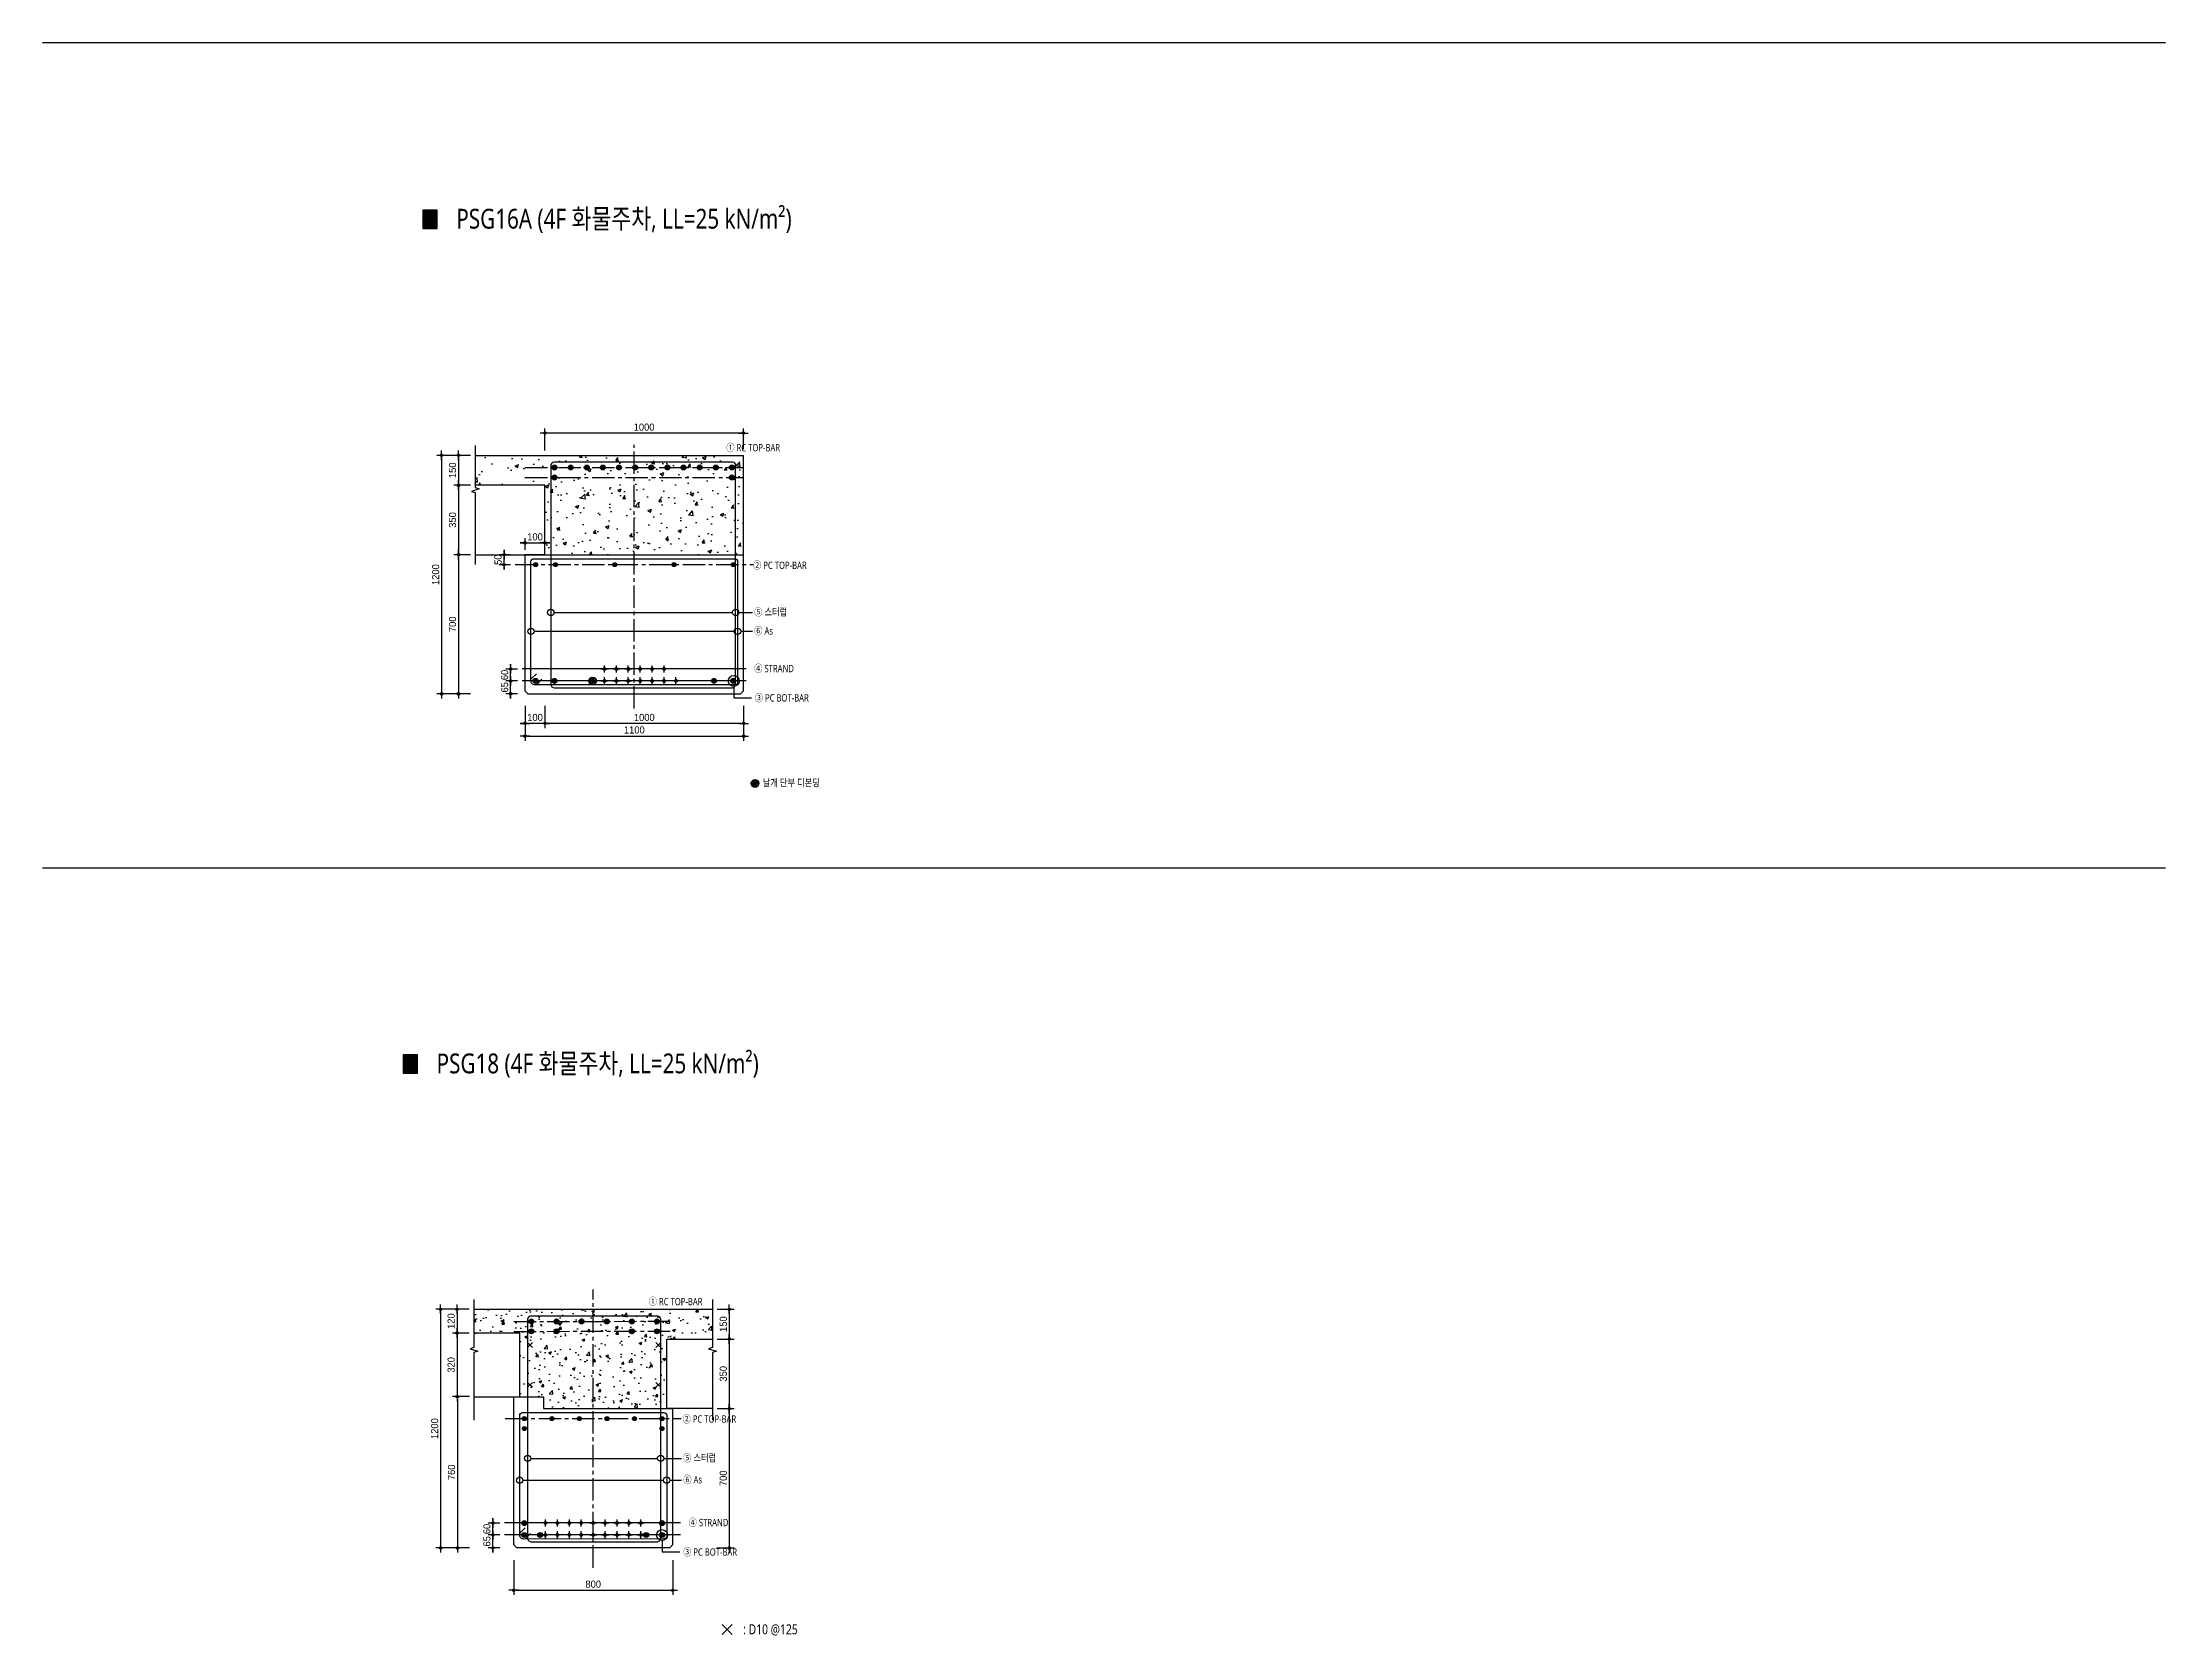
# Model space of a CAD drawing. Header units: millimetres. Extents: x 11948722 to 13111668, y -10771712 to -10232988.
# Drawn here: x 13100982 to 13111668, y -10445216 to -10437199 of the extents above; entities that cross this region are included whole.
import ezdxf
from ezdxf.enums import TextEntityAlignment as Align

# ---------------------------------------------------------------- set-up
doc = ezdxf.new("R2010")
doc.units = ezdxf.units.MM
doc.header["$LTSCALE"] = 150
doc.header["$MEASUREMENT"] = 0
for name, pattern in [('CEN', [6.2, 6, -0.1, 0, -0.1]), ('CENTER', [50.8, 31.75, -6.35, 6.35, -6.35]), ('CENTER2', [1.125, 0.75, -0.125, 0.125, -0.125]), ('HIDDEN', [2, 1, -1])]:
    doc.linetypes.add(name, pattern=pattern)
doc.layers.get('0').update_dxf_attribs({"linetype": 'CONTINUOUS'})
doc.layers.get('Defpoints').update_dxf_attribs({"color": 117, "linetype": 'CONTINUOUS'})
for name, color, linetype in [('0-BAR', 2, 'CONTINUOUS'), ('0-TXT', 7, 'CONTINUOUS'), ('2023_0223 도연', 7, 'CONTINUOUS'), ('BAR', 3, 'CONTINUOUS'), ('CENT', 1, 'CEN'), ('CON-C', 2, 'CONTINUOUS'), ('DIM', 7, 'CONTINUOUS'), ('ETC', 8, 'CONTINUOUS'), ('FIN', 5, 'CONTINUOUS'), ('H', 2, 'HIDDEN'), ('SIT', 7, 'CONTINUOUS'), ('STRAND', 7, 'CENTER2'), ('TEXT', 3, 'CONTINUOUS')]:
    doc.layers.add(name, color=color, linetype=linetype)
doc.styles.get("Standard").update_dxf_attribs({"font": 'NanumGothic.ttf'})
doc.styles.add('돋움', font='')
doc.styles.get('돋움').set_extended_font_data('Dotum')
doc.linetypes.add('ZIGZAG', pattern='A,0.0001,-0.2,[131,ltypeshp.shx,S=0.2,R=0,X=-0.2,Y=0],-0.4,[131,ltypeshp.shx,S=0.2,R=180,X=0.2,Y=0],-0.2', length=0.8001)
doc.dimstyles.new('S_10', dxfattribs={"dimscale": 10, "dimtxt": 3, "dimasz": 1, "dimexe": 2, "dimexo": 2, "dimgap": 1, "dimtad": 1, "dimdec": 0, "dimzin": 0, "dimdsep": 46, "dimtxsty": '돋움', "dimblk1": 'DD', "dimblk2": 'DD', "dimsah": 1, "dimcen": 2.5, "dimdle": 8, "dimclrd": 256, "dimclre": 256, "dimclrt": 3, "dimadec": 0, "dimazin": 0, "dimtfac": 1, "dimtdec": 0, "dimtix": 1, "dimtmove": 2, "dimatfit": 3, "dimldrblk": 'DD', "dimfxl": 1, "dimtolj": 1, "dimtzin": 0, "dimarcsym": 0})

msp = doc.modelspace()

# ---------------------------------------------------------------- texts
at = {"width": 0.8}
for s, p in [('PSG16A (4F 화물주차, LL=25 kN/m²)', (13103065, -10438085.8)), ('PSG18 (4F 화물주차, LL=25 kN/m²)', (13102965.8, -10442337))]:
    msp.add_text(s, height=99.792, dxfattribs=at).set_placement(p, align=Align.MIDDLE_LEFT)
at = {"layer": '0-TXT', "ltscale": 0.8, "width": 0.8}
for s, p in [('① RC TOP-BAR', (13104423.9, -10439219.7, 0)), ('② PC TOP-BAR', (13104558.7, -10439811.6, 0)), ('⑤ 스터럽', (13104564.5, -10440046.6, 0)), ('⑥ As', (13104564.5, -10440141.6, 0)), ('④ STRAND', (13104564.5, -10440331.3, 0)), ('③ PC BOT-BAR', (13104567.5, -10440478.8, 0)), ('날개 단부 디본딩', (13104607.6, -10440906.1, 0)), ('① RC TOP-BAR', (13104033.4, -10443517.2, 0)), ('② PC TOP-BAR', (13104203.7, -10444108.1, 0)), ('⑤ 스터럽', (13104207, -10444303.8, 0)), ('⑥ As', (13104207.8, -10444413.4, 0)), ('④ STRAND', (13104234.5, -10444629.2, 0)), ('③ PC BOT-BAR', (13104206.5, -10444777.4, 0))]:
    msp.add_text(s, height=36.96, dxfattribs=at).set_placement(p, align=Align.TOP_LEFT)
msp.add_text(': D10 @125', height=50, dxfattribs=at).set_placement((13104646.1, -10445185, 0), align=Align.MIDDLE_CENTER)

# ---------------------------------------------------------------- blocks, each defined once
blk = doc.blocks.new('DD')
blk.add_line((-2, 0), (2, 0))
for radius in [0.5, 0.25]:
    blk.add_circle((0, 0), radius)
blk = doc.blocks.new('*D1502')
at = {"layer": 'Defpoints', "color": 0, "ltscale": 1200}
for p in [(13103249, -10444650), (13103308, -10444650), (13103308, -10444710)]:
    blk.add_point(p, dxfattribs=at)
at = {"layer": 'DIM', "lineweight": -2}
for p, q in [((13103284, -10444650), (13103225, -10444650)), ((13103284, -10444710), (13103225, -10444710)), ((13103249, -10444638), (13103249, -10444626)), ((13103249, -10444710), (13103249, -10444650)), ((13103249, -10444722), (13103249, -10444734))]:
    blk.add_line(p, q, dxfattribs=at)
at = {"layer": 'DIM', "lineweight": -2, "ltscale": 1200, "xscale": 12, "yscale": 12, "zscale": 12}
for p, rotation in [((13103249, -10444650), 270), ((13103249, -10444710), 90)]:
    blk.add_blockref('DD', p, dxfattribs=dict(at, rotation=rotation))
at = {"layer": 'DIM', "ltscale": 1200, "insert": (13103219, -10444680), "char_height": 36, "attachment_point": 5, "rotation": 90, "style": '돋움'}
blk.add_mtext('\\A1;60', dxfattribs=at)
blk = doc.blocks.new('*D1503')
at = {"layer": 'Defpoints', "color": 0, "ltscale": 1200}
for p in [(13103249, -10444710), (13103308, -10444710), (13103308, -10444775)]:
    blk.add_point(p, dxfattribs=at)
at = {"layer": 'DIM', "lineweight": -2}
for p, q in [((13103284, -10444710), (13103225, -10444710)), ((13103249, -10444698), (13103249, -10444686)), ((13103249, -10444775), (13103249, -10444710)), ((13103284, -10444775), (13103225, -10444775)), ((13103249, -10444787), (13103249, -10444799))]:
    blk.add_line(p, q, dxfattribs=at)
at = {"layer": 'DIM', "lineweight": -2, "ltscale": 1200, "xscale": 12, "yscale": 12, "zscale": 12}
for p, rotation in [((13103249, -10444710), 270), ((13103249, -10444775), 90)]:
    blk.add_blockref('DD', p, dxfattribs=dict(at, rotation=rotation))
at = {"layer": 'DIM', "ltscale": 1200, "insert": (13103219, -10444742), "char_height": 36, "attachment_point": 5, "rotation": 90, "style": '돋움'}
blk.add_mtext('\\A1;65', dxfattribs=at)
blk = doc.blocks.new('strand')
at = {"layer": 'STRAND'}
for p, q in [((-18, 0), (18, 0)), ((0, -18), (0, 18))]:
    blk.add_line(p, q, dxfattribs=at)
at = {"layer": 'STRAND', "const_width": 9.6}
blk.add_lwpolyline([(-5, 0, 1), (5, 0, 1)], format="xyb", close=True, dxfattribs=at)
blk = doc.blocks.new('*D1504')
at = {"layer": 'Defpoints', "color": 0, "ltscale": 1200}
for p in [(13103154, -10443694), (13103069, -10444014), (13103154, -10444014)]:
    blk.add_point(p, dxfattribs=at)
at = {"layer": 'DIM', "lineweight": -2}
for p, q in [((13103130, -10443694), (13103045, -10443694)), ((13103069, -10443706), (13103069, -10444002)), ((13103130, -10444014), (13103045, -10444014))]:
    blk.add_line(p, q, dxfattribs=at)
at = {"layer": 'DIM', "lineweight": -2, "ltscale": 1200, "xscale": 12, "yscale": 12, "zscale": 12}
for p, rotation in [((13103069, -10443694), 90), ((13103069, -10444014), 270)]:
    blk.add_blockref('DD', p, dxfattribs=dict(at, rotation=rotation))
at = {"layer": 'DIM', "ltscale": 1200, "insert": (13103039, -10443854), "char_height": 36, "attachment_point": 5, "rotation": 90, "style": '돋움'}
blk.add_mtext('\\A1;320', dxfattribs=at)
blk = doc.blocks.new('*D1505')
at = {"layer": 'Defpoints', "color": 0, "ltscale": 1200}
for p in [(13104354, -10443724), (13104354, -10444074), (13104439, -10444074)]:
    blk.add_point(p, dxfattribs=at)
at = {"layer": 'DIM', "lineweight": -2}
for p, q in [((13104378, -10443724), (13104463, -10443724)), ((13104439, -10443736), (13104439, -10444062)), ((13104378, -10444074), (13104463, -10444074))]:
    blk.add_line(p, q, dxfattribs=at)
at = {"layer": 'DIM', "lineweight": -2, "ltscale": 1200, "xscale": 12, "yscale": 12, "zscale": 12}
for p, rotation in [((13104439, -10443724), 90), ((13104439, -10444074), 270)]:
    blk.add_blockref('DD', p, dxfattribs=dict(at, rotation=rotation))
at = {"layer": 'DIM', "ltscale": 1200, "insert": (13104409, -10443899), "char_height": 36, "attachment_point": 5, "rotation": 90, "style": '돋움'}
blk.add_mtext('\\A1;350', dxfattribs=at)
blk = doc.blocks.new('*D1506')
at = {"layer": 'Defpoints', "color": 0, "ltscale": 1200}
for p in [(13104354, -10443574), (13104354, -10443724), (13104439, -10443724)]:
    blk.add_point(p, dxfattribs=at)
at = {"layer": 'DIM', "lineweight": -2}
for p, q in [((13104378, -10443574), (13104463, -10443574)), ((13104439, -10443586), (13104439, -10443712)), ((13104378, -10443724), (13104463, -10443724))]:
    blk.add_line(p, q, dxfattribs=at)
at = {"layer": 'DIM', "lineweight": -2, "ltscale": 1200, "xscale": 12, "yscale": 12, "zscale": 12}
for p, rotation in [((13104439, -10443574), 90), ((13104439, -10443724), 270)]:
    blk.add_blockref('DD', p, dxfattribs=dict(at, rotation=rotation))
at = {"layer": 'DIM', "ltscale": 1200, "insert": (13104409, -10443649), "char_height": 36, "attachment_point": 5, "rotation": 90, "style": '돋움'}
blk.add_mtext('\\A1;150', dxfattribs=at)
blk = doc.blocks.new('*D1507')
at = {"layer": 'Defpoints', "color": 0, "ltscale": 1200}
for p in [(13103154, -10443574), (13103069, -10443694), (13103154, -10443694)]:
    blk.add_point(p, dxfattribs=at)
at = {"layer": 'DIM', "lineweight": -2}
for p, q in [((13103130, -10443574), (13103045, -10443574)), ((13103069, -10443586), (13103069, -10443682)), ((13103130, -10443694), (13103045, -10443694))]:
    blk.add_line(p, q, dxfattribs=at)
at = {"layer": 'DIM', "lineweight": -2, "ltscale": 1200, "xscale": 12, "yscale": 12, "zscale": 12}
for p, rotation in [((13103069, -10443574), 90), ((13103069, -10443694), 270)]:
    blk.add_blockref('DD', p, dxfattribs=dict(at, rotation=rotation))
at = {"layer": 'DIM', "ltscale": 1200, "insert": (13103039, -10443634), "char_height": 36, "attachment_point": 5, "rotation": 90, "style": '돋움'}
blk.add_mtext('\\A1;120', dxfattribs=at)
blk = doc.blocks.new('*D1508')
at = {"layer": 'Defpoints', "color": 0, "ltscale": 1200}
for p in [(13103354, -10444813), (13104154, -10444813), (13104154, -10444988)]:
    blk.add_point(p, dxfattribs=at)
at = {"layer": 'DIM', "lineweight": -2}
for p, q in [((13104154, -10444837), (13104154, -10445012)), ((13103354, -10444837), (13103354, -10445012)), ((13103366, -10444988), (13104142, -10444988))]:
    blk.add_line(p, q, dxfattribs=at)
at = {"layer": 'DIM', "lineweight": -2, "ltscale": 1200, "xscale": 12, "yscale": 12, "zscale": 12, "rotation": 180}
blk.add_blockref('DD', (13103354, -10444988), dxfattribs=at)
at = {"layer": 'DIM', "lineweight": -2, "ltscale": 1200, "xscale": 12, "yscale": 12, "zscale": 12}
blk.add_blockref('DD', (13104154, -10444988), dxfattribs=at)
at = {"layer": 'DIM', "ltscale": 1200, "insert": (13103754, -10444958), "char_height": 36, "attachment_point": 5, "style": '돋움'}
blk.add_mtext('\\A1;800', dxfattribs=at)
blk = doc.blocks.new('*D1509')
at = {"layer": 'Defpoints', "color": 0, "ltscale": 1200}
for p in [(13103156, -10444014), (13103071, -10444775), (13103156, -10444775)]:
    blk.add_point(p, dxfattribs=at)
at = {"layer": 'DIM', "lineweight": -2}
for p, q in [((13103132, -10444014), (13103047, -10444014)), ((13103071, -10444026), (13103071, -10444763)), ((13103132, -10444775), (13103047, -10444775))]:
    blk.add_line(p, q, dxfattribs=at)
at = {"layer": 'DIM', "lineweight": -2, "ltscale": 1200, "xscale": 12, "yscale": 12, "zscale": 12}
for p, rotation in [((13103071, -10444014), 90), ((13103071, -10444775), 270)]:
    blk.add_blockref('DD', p, dxfattribs=dict(at, rotation=rotation))
at = {"layer": 'DIM', "ltscale": 1200, "insert": (13103041, -10444395), "char_height": 36, "attachment_point": 5, "rotation": 90, "style": '돋움'}
blk.add_mtext('\\A1;760', dxfattribs=at)
blk = doc.blocks.new('*D1510')
at = {"layer": 'Defpoints', "color": 0, "ltscale": 1200}
for p in [(13103071, -10443574), (13102986, -10444775), (13103071, -10444775)]:
    blk.add_point(p, dxfattribs=at)
at = {"layer": 'DIM', "lineweight": -2}
for p, q in [((13103047, -10443574), (13102962, -10443574)), ((13102986, -10443586), (13102986, -10444763)), ((13103047, -10444775), (13102962, -10444775))]:
    blk.add_line(p, q, dxfattribs=at)
at = {"layer": 'DIM', "lineweight": -2, "ltscale": 1200, "xscale": 12, "yscale": 12, "zscale": 12}
for p, rotation in [((13102986, -10443574), 90), ((13102986, -10444775), 270)]:
    blk.add_blockref('DD', p, dxfattribs=dict(at, rotation=rotation))
at = {"layer": 'DIM', "ltscale": 1200, "insert": (13102956, -10444175), "char_height": 36, "attachment_point": 5, "rotation": 90, "style": '돋움'}
blk.add_mtext('\\A1;1200', dxfattribs=at)
blk = doc.blocks.new('*D1511')
at = {"layer": 'Defpoints', "color": 0, "ltscale": 1200}
for p in [(13104354, -10444074), (13104352, -10444775), (13104439, -10444775)]:
    blk.add_point(p, dxfattribs=at)
at = {"layer": 'DIM', "lineweight": -2}
for p, q in [((13104378, -10444074), (13104463, -10444074)), ((13104439, -10444086), (13104439, -10444763)), ((13104376, -10444775), (13104463, -10444775))]:
    blk.add_line(p, q, dxfattribs=at)
at = {"layer": 'DIM', "lineweight": -2, "ltscale": 1200, "xscale": 12, "yscale": 12, "zscale": 12}
for p, rotation in [((13104439, -10444074), 90), ((13104439, -10444775), 270)]:
    blk.add_blockref('DD', p, dxfattribs=dict(at, rotation=rotation))
at = {"layer": 'DIM', "ltscale": 1200, "insert": (13104409, -10444425), "char_height": 36, "attachment_point": 5, "rotation": 90, "style": '돋움'}
blk.add_mtext('\\A1;700', dxfattribs=at)
blk = doc.blocks.new('*D1490')
at = {"layer": 'Defpoints', "color": 0, "ltscale": 1200}
for p in [(13103338, -10440352), (13103397, -10440352), (13103397, -10440412)]:
    blk.add_point(p, dxfattribs=at)
at = {"layer": 'DIM', "lineweight": -2}
for p, q in [((13103338, -10440340), (13103338, -10440328)), ((13103373, -10440352), (13103314, -10440352)), ((13103373, -10440412), (13103314, -10440412)), ((13103338, -10440412), (13103338, -10440352)), ((13103338, -10440424), (13103338, -10440436))]:
    blk.add_line(p, q, dxfattribs=at)
at = {"layer": 'DIM', "lineweight": -2, "ltscale": 1200, "xscale": 12, "yscale": 12, "zscale": 12}
for p, rotation in [((13103338, -10440352), 270), ((13103338, -10440412), 90)]:
    blk.add_blockref('DD', p, dxfattribs=dict(at, rotation=rotation))
at = {"layer": 'DIM', "ltscale": 1200, "insert": (13103308, -10440382), "char_height": 36, "attachment_point": 5, "rotation": 90, "style": '돋움'}
blk.add_mtext('\\A1;60', dxfattribs=at)
blk = doc.blocks.new('*D1491')
at = {"layer": 'Defpoints', "color": 0, "ltscale": 1200}
for p in [(13103338, -10440412), (13103397, -10440412), (13103397, -10440477)]:
    blk.add_point(p, dxfattribs=at)
at = {"layer": 'DIM', "lineweight": -2}
for p, q in [((13103373, -10440412), (13103314, -10440412)), ((13103338, -10440400), (13103338, -10440388)), ((13103338, -10440477), (13103338, -10440412)), ((13103373, -10440477), (13103314, -10440477)), ((13103338, -10440489), (13103338, -10440501))]:
    blk.add_line(p, q, dxfattribs=at)
at = {"layer": 'DIM', "lineweight": -2, "ltscale": 1200, "xscale": 12, "yscale": 12, "zscale": 12}
for p, rotation in [((13103338, -10440412), 270), ((13103338, -10440477), 90)]:
    blk.add_blockref('DD', p, dxfattribs=dict(at, rotation=rotation))
at = {"layer": 'DIM', "ltscale": 1200, "insert": (13103308, -10440444), "char_height": 36, "attachment_point": 5, "rotation": 90, "style": '돋움'}
blk.add_mtext('\\A1;65', dxfattribs=at)
blk = doc.blocks.new('*D1492')
at = {"layer": 'Defpoints', "color": 0, "ltscale": 1200}
for p in [(13103411, -10440514), (13104511, -10440514), (13104511, -10440690)]:
    blk.add_point(p, dxfattribs=at)
at = {"layer": 'DIM', "lineweight": -2}
for p, q in [((13103411, -10440538), (13103411, -10440714)), ((13104511, -10440538), (13104511, -10440714)), ((13103423, -10440690), (13104499, -10440690))]:
    blk.add_line(p, q, dxfattribs=at)
at = {"layer": 'DIM', "lineweight": -2, "ltscale": 1200, "xscale": 12, "yscale": 12, "zscale": 12, "rotation": 180}
blk.add_blockref('DD', (13103411, -10440690), dxfattribs=at)
at = {"layer": 'DIM', "lineweight": -2, "ltscale": 1200, "xscale": 12, "yscale": 12, "zscale": 12}
blk.add_blockref('DD', (13104511, -10440690), dxfattribs=at)
at = {"layer": 'DIM', "ltscale": 1200, "insert": (13103961, -10440659), "char_height": 36, "attachment_point": 5, "style": '돋움'}
blk.add_mtext('\\A1;1100', dxfattribs=at)
blk = doc.blocks.new('*D1493')
at = {"layer": 'Defpoints', "color": 0, "ltscale": 1200}
for p in [(13103161, -10439277), (13103076, -10439427), (13103161, -10439427)]:
    blk.add_point(p, dxfattribs=at)
at = {"layer": 'DIM', "lineweight": -2}
for p, q in [((13103137, -10439277), (13103052, -10439277)), ((13103076, -10439289), (13103076, -10439415)), ((13103137, -10439427), (13103052, -10439427))]:
    blk.add_line(p, q, dxfattribs=at)
at = {"layer": 'DIM', "lineweight": -2, "ltscale": 1200, "xscale": 12, "yscale": 12, "zscale": 12}
for p, rotation in [((13103076, -10439277), 90), ((13103076, -10439427), 270)]:
    blk.add_blockref('DD', p, dxfattribs=dict(at, rotation=rotation))
at = {"layer": 'DIM', "ltscale": 1200, "insert": (13103046, -10439352), "char_height": 36, "attachment_point": 5, "rotation": 90, "style": '돋움'}
blk.add_mtext('\\A1;150', dxfattribs=at)
blk = doc.blocks.new('*D1494')
at = {"layer": 'Defpoints', "color": 0, "ltscale": 1200}
for p in [(13103161, -10439427), (13103076, -10439777), (13103161, -10439777)]:
    blk.add_point(p, dxfattribs=at)
at = {"layer": 'DIM', "lineweight": -2}
for p, q in [((13103137, -10439427), (13103052, -10439427)), ((13103076, -10439439), (13103076, -10439765)), ((13103137, -10439777), (13103052, -10439777))]:
    blk.add_line(p, q, dxfattribs=at)
at = {"layer": 'DIM', "lineweight": -2, "ltscale": 1200, "xscale": 12, "yscale": 12, "zscale": 12}
for p, rotation in [((13103076, -10439427), 90), ((13103076, -10439777), 270)]:
    blk.add_blockref('DD', p, dxfattribs=dict(at, rotation=rotation))
at = {"layer": 'DIM', "ltscale": 1200, "insert": (13103046, -10439602), "char_height": 36, "attachment_point": 5, "rotation": 90, "style": '돋움'}
blk.add_mtext('\\A1;350', dxfattribs=at)
blk = doc.blocks.new('*D1495')
at = {"layer": 'Defpoints', "color": 0, "ltscale": 1200}
for p in [(13103161, -10439777), (13103076, -10440477), (13103161, -10440477)]:
    blk.add_point(p, dxfattribs=at)
at = {"layer": 'DIM', "lineweight": -2}
for p, q in [((13103137, -10439777), (13103052, -10439777)), ((13103076, -10439789), (13103076, -10440465)), ((13103137, -10440477), (13103052, -10440477))]:
    blk.add_line(p, q, dxfattribs=at)
at = {"layer": 'DIM', "lineweight": -2, "ltscale": 1200, "xscale": 12, "yscale": 12, "zscale": 12}
for p, rotation in [((13103076, -10439777), 90), ((13103076, -10440477), 270)]:
    blk.add_blockref('DD', p, dxfattribs=dict(at, rotation=rotation))
at = {"layer": 'DIM', "ltscale": 1200, "insert": (13103046, -10440127), "char_height": 36, "attachment_point": 5, "rotation": 90, "style": '돋움'}
blk.add_mtext('\\A1;700', dxfattribs=at)
blk = doc.blocks.new('*D1496')
at = {"layer": 'Defpoints', "color": 0, "ltscale": 1200}
for p in [(13103076, -10439277), (13102991, -10440477), (13103076, -10440477)]:
    blk.add_point(p, dxfattribs=at)
at = {"layer": 'DIM', "lineweight": -2}
for p, q in [((13103052, -10439277), (13102967, -10439277)), ((13102991, -10439289), (13102991, -10440465)), ((13103052, -10440477), (13102967, -10440477))]:
    blk.add_line(p, q, dxfattribs=at)
at = {"layer": 'DIM', "lineweight": -2, "ltscale": 1200, "xscale": 12, "yscale": 12, "zscale": 12}
for p, rotation in [((13102991, -10439277), 90), ((13102991, -10440477), 270)]:
    blk.add_blockref('DD', p, dxfattribs=dict(at, rotation=rotation))
at = {"layer": 'DIM', "ltscale": 1200, "insert": (13102961, -10439877), "char_height": 36, "attachment_point": 5, "rotation": 90, "style": '돋움'}
blk.add_mtext('\\A1;1200', dxfattribs=at)
blk = doc.blocks.new('*D1497')
at = {"layer": 'Defpoints', "color": 0, "ltscale": 1200}
for p in [(13103411, -10440514), (13103511, -10440514), (13103411, -10440626)]:
    blk.add_point(p, dxfattribs=at)
at = {"layer": 'DIM', "lineweight": -2}
for p, q in [((13103411, -10440538), (13103411, -10440650)), ((13103511, -10440538), (13103511, -10440650)), ((13103399, -10440626), (13103387, -10440626)), ((13103511, -10440626), (13103411, -10440626)), ((13103523, -10440626), (13103535, -10440626))]:
    blk.add_line(p, q, dxfattribs=at)
at = {"layer": 'DIM', "lineweight": -2, "ltscale": 1200, "xscale": 12, "yscale": 12, "zscale": 12}
blk.add_blockref('DD', (13103411, -10440626), dxfattribs=at)
at = {"layer": 'DIM', "lineweight": -2, "ltscale": 1200, "xscale": 12, "yscale": 12, "zscale": 12, "rotation": 180}
blk.add_blockref('DD', (13103511, -10440626), dxfattribs=at)
at = {"layer": 'DIM', "ltscale": 1200, "insert": (13103461, -10440596), "char_height": 36, "attachment_point": 5, "style": '돋움'}
blk.add_mtext('\\A1;100', dxfattribs=at)
blk = doc.blocks.new('*D1498')
at = {"layer": 'Defpoints', "color": 0, "ltscale": 1200}
for p in [(13103511, -10440514), (13104511, -10440514), (13103511, -10440626)]:
    blk.add_point(p, dxfattribs=at)
at = {"layer": 'DIM', "lineweight": -2}
for p, q in [((13103511, -10440538), (13103511, -10440650)), ((13104511, -10440538), (13104511, -10440650)), ((13104499, -10440626), (13103523, -10440626))]:
    blk.add_line(p, q, dxfattribs=at)
at = {"layer": 'DIM', "lineweight": -2, "ltscale": 1200, "xscale": 12, "yscale": 12, "zscale": 12, "rotation": 180}
blk.add_blockref('DD', (13103511, -10440626), dxfattribs=at)
at = {"layer": 'DIM', "lineweight": -2, "ltscale": 1200, "xscale": 12, "yscale": 12, "zscale": 12}
blk.add_blockref('DD', (13104511, -10440626), dxfattribs=at)
at = {"layer": 'DIM', "ltscale": 1200, "insert": (13104011, -10440596), "char_height": 36, "attachment_point": 5, "style": '돋움'}
blk.add_mtext('\\A1;1000', dxfattribs=at)
blk = doc.blocks.new('*D1499')
at = {"layer": 'Defpoints', "color": 0, "ltscale": 1200}
for p in [(13103411, -10439777), (13103511, -10439717), (13103511, -10439777)]:
    blk.add_point(p, dxfattribs=at)
at = {"layer": 'DIM', "lineweight": -2}
for p, q in [((13103411, -10439753), (13103411, -10439693)), ((13103511, -10439753), (13103511, -10439693)), ((13103399, -10439717), (13103387, -10439717)), ((13103411, -10439717), (13103511, -10439717)), ((13103523, -10439717), (13103535, -10439717))]:
    blk.add_line(p, q, dxfattribs=at)
at = {"layer": 'DIM', "lineweight": -2, "ltscale": 1200, "xscale": 12, "yscale": 12, "zscale": 12}
blk.add_blockref('DD', (13103411, -10439717), dxfattribs=at)
at = {"layer": 'DIM', "lineweight": -2, "ltscale": 1200, "xscale": 12, "yscale": 12, "zscale": 12, "rotation": 180}
blk.add_blockref('DD', (13103511, -10439717), dxfattribs=at)
at = {"layer": 'DIM', "ltscale": 1200, "insert": (13103461, -10439687), "char_height": 36, "attachment_point": 5, "style": '돋움'}
blk.add_mtext('\\A1;100', dxfattribs=at)
blk = doc.blocks.new('*D1500')
at = {"layer": 'Defpoints', "color": 0, "ltscale": 1200}
for p in [(13103511, -10439165), (13103511, -10439276), (13104510, -10439269)]:
    blk.add_point(p, dxfattribs=at)
at = {"layer": 'DIM', "lineweight": -2}
for p, q in [((13103511, -10439252), (13103511, -10439141)), ((13104498, -10439165), (13103523, -10439165)), ((13104510, -10439245), (13104510, -10439141))]:
    blk.add_line(p, q, dxfattribs=at)
at = {"layer": 'DIM', "lineweight": -2, "ltscale": 1200, "xscale": 12, "yscale": 12, "zscale": 12, "rotation": 180}
blk.add_blockref('DD', (13103511, -10439165), dxfattribs=at)
at = {"layer": 'DIM', "lineweight": -2, "ltscale": 1200, "xscale": 12, "yscale": 12, "zscale": 12}
blk.add_blockref('DD', (13104510, -10439165), dxfattribs=at)
at = {"layer": 'DIM', "ltscale": 1200, "insert": (13104010, -10439135), "char_height": 36, "attachment_point": 5, "style": '돋움'}
blk.add_mtext('\\A1;1000', dxfattribs=at)
blk = doc.blocks.new('*D1501')
at = {"layer": 'Defpoints', "color": 0, "ltscale": 1200}
for p in [(13103305, -10439777), (13103361, -10439777), (13103361, -10439827)]:
    blk.add_point(p, dxfattribs=at)
at = {"layer": 'DIM', "lineweight": -2}
for p, q in [((13103337, -10439777), (13103281, -10439777)), ((13103305, -10439765), (13103305, -10439753)), ((13103305, -10439827), (13103305, -10439777)), ((13103337, -10439827), (13103281, -10439827)), ((13103305, -10439839), (13103305, -10439851))]:
    blk.add_line(p, q, dxfattribs=at)
at = {"layer": 'DIM', "lineweight": -2, "ltscale": 1200, "xscale": 12, "yscale": 12, "zscale": 12}
for p, rotation in [((13103305, -10439777), 270), ((13103305, -10439827), 90)]:
    blk.add_blockref('DD', p, dxfattribs=dict(at, rotation=rotation))
at = {"layer": 'DIM', "ltscale": 1200, "insert": (13103275, -10439802), "char_height": 36, "attachment_point": 5, "rotation": 90, "style": '돋움'}
blk.add_mtext('\\A1;50', dxfattribs=at)

# ---------------------------------------------------------------- dimensions: what is measured, and where the dimension line sits
at = {"layer": 'DIM'}
for base, p1, p2, angle, picture, middle in [((13103510.6, -10439165.4, 0), (13104510.3, -10439269.4, 0), (13103510.6, -10439276.4, 0), 180, '*D1500', (13104010.5, -10439135.4, 0)), ((13102990.6, -10440476.9, 0), (13103075.6, -10439276.9, 0), (13103075.6, -10440476.9, 0), 90, '*D1496', (13102960.6, -10439876.9, 0)), ((13103075.6, -10439426.9, 0), (13103160.6, -10439276.9, 0), (13103160.6, -10439426.9, 0), 90, '*D1493', (13103045.6, -10439351.9, 0)), ((13103075.6, -10439776.9, 0), (13103160.6, -10439426.9, 0), (13103160.6, -10439776.9, 0), 90, '*D1494', (13103045.6, -10439601.9, 0)), ((13103510.6, -10439717.5, 0), (13103410.6, -10439776.9, 0), (13103510.6, -10439776.9, 0), 180, '*D1499', (13103460.6, -10439687.5, 0)), ((13103075.6, -10440476.9, 0), (13103160.6, -10439776.9, 0), (13103160.6, -10440476.9, 0), 90, '*D1495', (13103045.6, -10440126.9, 0)), ((13103305.3, -10439776.9), (13103360.6, -10439826.9), (13103360.6, -10439776.9), 270, '*D1501', (13103275.2, -10439801.9)), ((13103337.7, -10440351.9, 0), (13103397.1, -10440411.9, 0), (13103397.1, -10440351.9, 0), 90, '*D1490', (13103307.6, -10440381.9, 0)), ((13103337.7, -10440411.9, 0), (13103397.1, -10440476.9, 0), (13103397.1, -10440411.9, 0), 90, '*D1491', (13103307.6, -10440444.4, 0)), ((13104510.6, -10440689.5, 0), (13103410.6, -10440514.4, 0), (13104510.6, -10440514.4, 0), 180, '*D1492', (13103960.6, -10440659.5, 0)), ((13103410.6, -10440625.9, 0), (13103510.6, -10440514.4, 0), (13103410.6, -10440514.4, 0), 180, '*D1497', (13103460.6, -10440595.9, 0)), ((13103510.6, -10440625.9, 0), (13104510.6, -10440514.4, 0), (13103510.6, -10440514.4, 0), 180, '*D1498', (13104010.6, -10440595.9, 0)), ((13102985.9, -10444774.8, 0), (13103070.9, -10443574.5, 0), (13103070.9, -10444774.8, 0), 90, '*D1510', (13102955.9, -10444174.6, 0)), ((13103068.9, -10443694.5, 0), (13103153.9, -10443574.5, 0), (13103153.9, -10443694.5, 0), 90, '*D1507', (13103038.9, -10443634.5, 0)), ((13104438.9, -10443724.5, 0), (13104353.9, -10443574.5, 0), (13104353.9, -10443724.5, 0), 90, '*D1506', (13104408.9, -10443649.5, 0)), ((13103068.9, -10444014.5, 0), (13103153.9, -10443694.5, 0), (13103153.9, -10444014.5, 0), 90, '*D1504', (13103038.9, -10443854.5, 0)), ((13104438.9, -10444074.5, 0), (13104353.9, -10443724.5, 0), (13104353.9, -10444074.5, 0), 90, '*D1505', (13104408.9, -10443899.5, 0)), ((13103070.9, -10444774.8, 0), (13103155.9, -10444014.5, 0), (13103155.9, -10444774.8, 0), 90, '*D1509', (13103040.9, -10444394.6, 0)), ((13104438.9, -10444774.8, 0), (13104353.9, -10444074.5, 0), (13104351.9, -10444774.8, 0), 90, '*D1511', (13104408.9, -10444424.6, 0)), ((13103248.6, -10444649.8, 0), (13103308, -10444709.8, 0), (13103308, -10444649.8, 0), 90, '*D1502', (13103218.5, -10444679.8, 0)), ((13103248.6, -10444709.8, 0), (13103308, -10444774.8, 0), (13103308, -10444709.8, 0), 90, '*D1503', (13103218.5, -10444742.3, 0)), ((13104153.9, -10444987.8, 0), (13103353.9, -10444813.4, 0), (13104153.9, -10444812.6, 0), 180, '*D1508', (13103753.9, -10444957.7, 0))]:
    dim = msp.add_linear_dim(base=base, p1=p1, p2=p2, angle=angle, dimstyle='S_10', override={"dimscale": 12, "dimclrt": 256}, dxfattribs=at)
    dim.commit()
    dim.dimension.update_dxf_attribs({"geometry": picture, "text_midpoint": middle})

# ---------------------------------------------------------------- hatches: boundary and pattern name
for points in [[(13102968.4, -10438135), (13102968.4, -10438042.3), (13102897.1, -10438042.3), (13102897.1, -10438135)], [(13102869.2, -10442386.2), (13102869.2, -10442293.5), (13102797.9, -10442293.5), (13102797.9, -10442386.2)]]:
    msp.add_hatch(color=256).paths.add_polyline_path(points)
at = {"layer": '2023_0223 도연', "ltscale": 2}
h = msp.add_hatch(dxfattribs=at)
h.set_pattern_fill('ANSI31', color=1, scale=50)
h.set_pattern_definition([(45, (13597739.517, -10071268.1586), (-4.41941738, 4.41941738), [])])
h.paths.add_polyline_path([(13103731.3, -10440411.9, 1), (13103769.9, -10440411.9, 1)])
h = msp.add_hatch(dxfattribs=at)
h.set_pattern_fill('ANSI31', color=1, scale=50)
h.set_pattern_definition([(45, (13598557.747, -10071784.388), (-4.41941738, 4.41941738), [])])
h.paths.add_polyline_path([(13104549.5, -10440928.2, 1), (13104588.1, -10440928.2, 1)])
at = {"layer": 'BAR'}
h = msp.add_hatch(color=256, dxfattribs=at)
h.dxf.hatch_style = 1
h.paths.add_polyline_path([(13103571.8, -10439337.9, 1), (13103546.8, -10439337.9, 1)])
h = msp.add_hatch(color=256, dxfattribs=at)
h.dxf.hatch_style = 1
h.paths.add_polyline_path([(13103571.8, -10439387.9, 1), (13103546.8, -10439387.9, 1)])
h = msp.add_hatch(color=256, dxfattribs=at)
h.dxf.hatch_style = 1
h.paths.add_polyline_path([(13103653, -10439337.9, 1), (13103628, -10439337.9, 1)])
h = msp.add_hatch(color=256, dxfattribs=at)
h.dxf.hatch_style = 1
h.paths.add_polyline_path([(13103734.1, -10439337.9, 1), (13103709.1, -10439337.9, 1)])
h = msp.add_hatch(color=256, dxfattribs=at)
h.dxf.hatch_style = 1
h.paths.add_polyline_path([(13103815.2, -10439337.9, 1), (13103790.2, -10439337.9, 1)])
h = msp.add_hatch(color=256, dxfattribs=at)
h.dxf.hatch_style = 1
h.paths.add_polyline_path([(13103896.4, -10439337.9, 1), (13103871.4, -10439337.9, 1)])
h = msp.add_hatch(color=256, dxfattribs=at)
h.dxf.hatch_style = 1
h.paths.add_polyline_path([(13103977.5, -10439337.9, 1), (13103952.5, -10439337.9, 1)])
h = msp.add_hatch(color=256, dxfattribs=at)
h.dxf.hatch_style = 1
h.paths.add_polyline_path([(13104058.7, -10439337.9, 1), (13104033.7, -10439337.9, 1)])
h = msp.add_hatch(color=256, dxfattribs=at)
h.dxf.hatch_style = 1
h.paths.add_polyline_path([(13104139.8, -10439337.9, 1), (13104114.8, -10439337.9, 1)])
h = msp.add_hatch(color=256, dxfattribs=at)
h.dxf.hatch_style = 1
h.paths.add_polyline_path([(13104220.9, -10439337.9, 1), (13104195.9, -10439337.9, 1)])
h = msp.add_hatch(color=256, dxfattribs=at)
h.dxf.hatch_style = 1
h.paths.add_polyline_path([(13104302.1, -10439337.9, 1), (13104277.1, -10439337.9, 1)])
h = msp.add_hatch(color=256, dxfattribs=at)
h.dxf.hatch_style = 1
h.paths.add_polyline_path([(13104383.2, -10439337.9, 1), (13104358.2, -10439337.9, 1)])
h = msp.add_hatch(color=256, dxfattribs=at)
h.dxf.hatch_style = 1
h.paths.add_polyline_path([(13104439.3, -10439337.9, -1), (13104464.3, -10439337.9, -1)])
h = msp.add_hatch(color=256, dxfattribs=at)
h.dxf.hatch_style = 1
h.paths.add_polyline_path([(13104439.3, -10439387.9, -1), (13104464.3, -10439387.9, -1)])
h = msp.add_hatch(color=256, dxfattribs=at)
h.dxf.hatch_style = 1
h.paths.add_polyline_path([(13103474, -10439826.9, 1), (13103454, -10439826.9, 1)])
h = msp.add_hatch(color=256, dxfattribs=at)
h.dxf.hatch_style = 1
h.paths.add_polyline_path([(13103574, -10439826.9, 1), (13103554, -10439826.9, 1)])
h = msp.add_hatch(color=256, dxfattribs=at)
h.dxf.hatch_style = 1
h.paths.add_polyline_path([(13103872.4, -10439826.9, 1), (13103852.4, -10439826.9, 1)])
h = msp.add_hatch(color=256, dxfattribs=at)
h.dxf.hatch_style = 1
h.paths.add_polyline_path([(13104170.7, -10439826.9, 1), (13104150.7, -10439826.9, 1)])
h = msp.add_hatch(color=256, dxfattribs=at)
h.dxf.hatch_style = 1
h.paths.add_polyline_path([(13104469, -10439826.9, 1), (13104449, -10439826.9, 1)])
h = msp.add_hatch(color=256, dxfattribs=at)
h.dxf.hatch_style = 1
h.paths.add_polyline_path([(13103476.5, -10440411.9, 1), (13103451.5, -10440411.9, 1)])
h = msp.add_hatch(color=256, dxfattribs=at)
h.dxf.hatch_style = 1
h.paths.add_polyline_path([(13103571.8, -10440411.9, 1), (13103546.8, -10440411.9, 1)])
h = msp.add_hatch(color=256, dxfattribs=at)
h.dxf.hatch_style = 1
h.paths.add_polyline_path([(13104349.3, -10440411.9, -1), (13104374.3, -10440411.9, -1)])
h = msp.add_hatch(color=256, dxfattribs=at)
h.dxf.hatch_style = 1
h.paths.add_polyline_path([(13104471.5, -10440411.9, 1), (13104446.5, -10440411.9, 1)])
h = msp.add_hatch(color=256, dxfattribs=at)
h.dxf.hatch_style = 1
h.paths.add_polyline_path([(13103455.1, -10443635.5, 1), (13103430.1, -10443635.5, 1)])
h = msp.add_hatch(color=256, dxfattribs=at)
h.dxf.hatch_style = 1
h.paths.add_polyline_path([(13103581.6, -10443635.5, 1), (13103556.6, -10443635.5, 1)])
h = msp.add_hatch(color=256, dxfattribs=at)
h.dxf.hatch_style = 1
h.paths.add_polyline_path([(13103708.1, -10443635.5, 1), (13103683.1, -10443635.5, 1)])
h = msp.add_hatch(color=256, dxfattribs=at)
h.dxf.hatch_style = 1
h.paths.add_polyline_path([(13103834.6, -10443635.5, 1), (13103809.6, -10443635.5, 1)])
h = msp.add_hatch(color=256, dxfattribs=at)
h.dxf.hatch_style = 1
h.paths.add_polyline_path([(13103961.2, -10443635.5, 1), (13103936.2, -10443635.5, 1)])
h = msp.add_hatch(color=256, dxfattribs=at)
h.dxf.hatch_style = 1
h.paths.add_polyline_path([(13104062.7, -10443635.5, -1), (13104087.7, -10443635.5, -1)])
h = msp.add_hatch(color=256, dxfattribs=at)
h.dxf.hatch_style = 1
h.paths.add_polyline_path([(13103455.1, -10443685.5, 1), (13103430.1, -10443685.5, 1)])
h = msp.add_hatch(color=256, dxfattribs=at)
h.dxf.hatch_style = 1
h.paths.add_polyline_path([(13103581.6, -10443685.5, 1), (13103556.6, -10443685.5, 1)])
h = msp.add_hatch(color=256, dxfattribs=at)
h.dxf.hatch_style = 1
h.paths.add_polyline_path([(13103961.2, -10443685.5, 1), (13103936.2, -10443685.5, 1)])
h = msp.add_hatch(color=256, dxfattribs=at)
h.dxf.hatch_style = 1
h.paths.add_polyline_path([(13104062.7, -10443685.5, -1), (13104087.7, -10443685.5, -1)])
h = msp.add_hatch(color=256, dxfattribs=at)
h.dxf.hatch_style = 1
h.paths.add_polyline_path([(13103417.3, -10444124.6, 1), (13103397.3, -10444124.6, 1)])
h = msp.add_hatch(color=256, dxfattribs=at)
h.dxf.hatch_style = 1
h.paths.add_polyline_path([(13103417.3, -10444174.6, 1), (13103397.3, -10444174.6, 1)])
h = msp.add_hatch(color=256, dxfattribs=at)
h.dxf.hatch_style = 1
h.paths.add_polyline_path([(13103556, -10444124.6, 1), (13103536, -10444124.6, 1)])
h = msp.add_hatch(color=256, dxfattribs=at)
h.dxf.hatch_style = 1
h.paths.add_polyline_path([(13103694.6, -10444124.6, 1), (13103674.6, -10444124.6, 1)])
h = msp.add_hatch(color=256, dxfattribs=at)
h.dxf.hatch_style = 1
h.paths.add_polyline_path([(13103833.2, -10444124.6, 1), (13103813.2, -10444124.6, 1)])
h = msp.add_hatch(color=256, dxfattribs=at)
h.dxf.hatch_style = 1
h.paths.add_polyline_path([(13103971.8, -10444124.6, 1), (13103951.8, -10444124.6, 1)])
h = msp.add_hatch(color=256, dxfattribs=at)
h.dxf.hatch_style = 1
h.paths.add_polyline_path([(13104090.5, -10444124.6, -1), (13104110.5, -10444124.6, -1)])
h = msp.add_hatch(color=256, dxfattribs=at)
h.dxf.hatch_style = 1
h.paths.add_polyline_path([(13104110.5, -10444124.6, 1), (13104090.5, -10444124.6, 1)])
h = msp.add_hatch(color=256, dxfattribs=at)
h.dxf.hatch_style = 1
h.paths.add_polyline_path([(13104090.5, -10444174.6, -1), (13104110.5, -10444174.6, -1)])
h = msp.add_hatch(color=256, dxfattribs=at)
h.dxf.hatch_style = 1
h.paths.add_polyline_path([(13104110.5, -10444174.6, 1), (13104090.5, -10444174.6, 1)])
h = msp.add_hatch(color=256, dxfattribs=at)
h.dxf.hatch_style = 1
h.paths.add_polyline_path([(13103419.8, -10444650.5, 1), (13103394.8, -10444650.5, 1)])
h = msp.add_hatch(color=256, dxfattribs=at)
h.dxf.hatch_style = 1
h.paths.add_polyline_path([(13103419.8, -10444710.5, 1), (13103394.8, -10444710.5, 1)])
h = msp.add_hatch(color=256, dxfattribs=at)
h.dxf.hatch_style = 1
h.paths.add_polyline_path([(13103499.8, -10444710.5, 1), (13103474.8, -10444710.5, 1)])
h = msp.add_hatch(color=256, dxfattribs=at)
h.dxf.hatch_style = 1
h.paths.add_polyline_path([(13104008, -10444710.5, -1), (13104033, -10444710.5, -1)])
h = msp.add_hatch(color=256, dxfattribs=at)
h.dxf.hatch_style = 1
h.paths.add_polyline_path([(13104088, -10444650.5, -1), (13104113, -10444650.5, -1)])
h = msp.add_hatch(color=256, dxfattribs=at)
h.dxf.hatch_style = 1
h.paths.add_polyline_path([(13104088, -10444710.5, -1), (13104113, -10444710.5, -1)])
at = {"layer": 'H'}
h = msp.add_hatch(dxfattribs=at)
h.set_pattern_fill('AR-CONC', color=256, style=0)
h.set_pattern_definition([(50, (12294403.15, -10061334.83), (182.18467, -15.939086), [19.05, -209.55]), (355, (12294403.15, -10061334.83), (-35.24342, 191.056845), [15.24, -167.640584]), (100.451445, (12294418.33, -10061336.16), (146.941247, 175.117752), [16.19001, -178.090245]), (46.1842, (12294403.15, -10061284.03), (271.07904, -42.04233), [28.575, -314.325]), (96.635558, (12294425.74, -10061287.53), (237.404134, 247.426125), [24.28502, -267.13561]), (351.18415, (12294403.15, -10061284.03), (237.40413, 247.426125), [22.85997, -251.45973]), (21, (12294428.55, -10061296.73), (151.614391, -102.265198), [19.05, -209.55]), (326, (12294428.55, -10061296.73), (61.80203, 184.187966), [15.24, -167.64]), (71.451445, (12294441.18, -10061305.25), (213.41642, 81.92277), [16.19001, -178.089938]), (37.5, (12294403.15, -10061334.83), (3.0886033, 84.555039), [0, -165.608, 0, -170.18, 0, -168.275]), (7.5, (12294403.15, -10061334.83), (66.8196625, 100.180575), [0, -97.028, 0, -161.798, 0, -64.135]), (327.5, (12294346.51, -10061334.83), (135.590595, -5.728744), [0, -63.5, 0, -198.12, 0, -262.89]), (317.5, (12294321.11, -10061334.83), (148.129181, 25.426491), [0, -82.55, 0, -131.572, 0, -186.69])])
h.paths.add_polyline_path([(13104510.6, -10439276.9), (13103160.6, -10439276.9), (13103160.6, -10439426.9), (13103510.6, -10439426.9), (13103510.6, -10439776.9), (13104510.6, -10439776.9)])
h = msp.add_hatch(dxfattribs=at)
h.set_pattern_fill('AR-CONC', color=256, scale=20, style=0)
h.set_pattern_definition([(50, (13582371.93, -10127969.29), (143.452037, -12.550427), [15, -165]), (355, (13582371.93, -10127969.29), (-27.750267, 150.438427), [12, -132]), (100.451444, (13582383.88, -10127970.33), (115.70177, 137.887998), [12.74804, -140.228422]), (46.1842, (13582371.93, -10127929.29), (213.448266, -33.103856), [22.5, -247.5]), (96.635635, (13582389.71, -10127932.05), (186.93239, 194.82372), [19.12207, -210.34275]), (351.184164, (13582371.93, -10127929.29), (186.93239, 194.82372), [18, -198]), (21, (13582391.93, -10127939.29), (119.38141, -80.523778), [15, -165]), (326, (13582391.93, -10127939.29), (48.663066, 145.03001), [12, -132]), (71.451445, (13582401.87, -10127946), (168.044475, 64.50623), [12.748038, -140.228422]), (37.5, (13582371.925, -10127969.29), (2.431971, 66.5787708), [0, -130.4, 0, -134, 0, -132.5]), (7.5, (13582371.925, -10127969.29), (52.6139075, 78.882342), [0, -76.4, 0, -127.4, 0, -50.5]), (327.5, (13582327.325, -10127969.29), (106.764487, -4.5109743), [0, -50, 0, -156, 0, -207]), (317.5, (13582307.325, -10127969.29), (116.637234, 20.020996), [0, -65, 0, -103.6, 0, -147])])
h.paths.add_polyline_path([(13104123.9, -10443724.5), (13104353.9, -10443724.5), (13104353.9, -10443574.5), (13103153.9, -10443574.5), (13103153.9, -10443694.5), (13103383.9, -10443694.5), (13103383.9, -10444014.5), (13103503.9, -10444014.5), (13103503.9, -10444074.5), (13104123.9, -10444074.5)])

# ---------------------------------------------------------------- linework, layer by layer
for points in [[(13102968.4, -10438135), (13102968.4, -10438042.3), (13102897.1, -10438042.3), (13102897.1, -10438135)], [(13102869.2, -10442386.2), (13102869.2, -10442293.5), (13102797.9, -10442293.5), (13102797.9, -10442386.2)]]:
    msp.add_lwpolyline(points, close=True)
at = {"elevation": 0}
for points in [[(13103160.6, -10439226.9), (13103160.6, -10439439.4), (13103180.6, -10439445.7), (13103140.6, -10439458.2), (13103160.6, -10439464.4), (13103160.6, -10439826.9)], [(13103153.9, -10443524.5), (13103153.9, -10443766.7), (13103133.9, -10443773), (13103173.9, -10443785.5), (13103153.9, -10443791.7), (13103153.9, -10444132.8)], [(13104353.9, -10443524.5), (13104353.9, -10443766.7), (13104333.9, -10443773), (13104373.9, -10443785.5), (13104353.9, -10443791.7), (13104353.9, -10444132.8)]]:
    msp.add_lwpolyline(points, dxfattribs=at)
at = {"layer": '0-BAR'}
for p, q in [((13103448.9, -10443767.1, 0), (13103423.9, -10443742.1, 0)), ((13103448.9, -10443742.1, 0), (13103423.9, -10443767.1, 0)), ((13104093.9, -10443767.1, 0), (13104068.9, -10443742.1, 0)), ((13104093.9, -10443742.1, 0), (13104068.9, -10443767.1, 0)), ((13103448.9, -10443967.1, 0), (13103423.9, -10443942.1, 0)), ((13103448.9, -10443942.1, 0), (13103423.9, -10443967.1, 0)), ((13104093.9, -10443967.1, 0), (13104068.9, -10443942.1, 0)), ((13104093.9, -10443942.1, 0), (13104068.9, -10443967.1, 0)), ((13104403.2, -10445211.4, 0), (13104453.2, -10445161.4, 0)), ((13104403.2, -10445161.4, 0), (13104453.2, -10445211.4, 0))]:
    msp.add_line(p, q, dxfattribs=at)
at = {"layer": '2023_0223 도연', "color": 1, "ltscale": 2}
for centre in [(13103750.6, -10440411.9, 0), (13104568.8, -10440928.2)]:
    msp.add_circle(centre, 19.3, dxfattribs=at)
at = {"layer": 'BAR', "color": 4, "linetype": 'Continuous'}
for p, q in [((13103467.8, -10440376.1, 0), (13103440.6, -10440403.3, 0)), ((13103495.6, -10440404, 0), (13103467.7, -10440431.9, 0)), ((13103411.1, -10444674.7, 0), (13103383.9, -10444701.9, 0)), ((13103438.9, -10444702.6, 0), (13103411, -10444730.5, 0))]:
    msp.add_line(p, q, dxfattribs=at)
at = {"layer": 'BAR', "color": 4, "linetype": 'Continuous', "elevation": 0}
for points in [[(13103560.6, -10440446.9), (13104450.6, -10440446.9, 0.4142136), (13104470.6, -10440426.9), (13104470.6, -10439326.9, 0.4142136), (13104455.6, -10439311.9), (13103555.6, -10439311.9, 0.4142136), (13103540.6, -10439326.9), (13103540.6, -10440426.9, 0.4142136), (13103560.6, -10440446.9)], [(13103443.9, -10444744.8), (13104073.9, -10444744.8, 0.4142136), (13104093.9, -10444724.8), (13104093.9, -10443624.5, 0.4142136), (13104078.9, -10443609.5), (13103438.9, -10443609.5, 0.4142136), (13103423.9, -10443624.5), (13103423.9, -10444724.8, 0.4142136), (13103443.9, -10444744.8)]]:
    msp.add_lwpolyline(points, format="xyb", dxfattribs=at)
for points in [[(13104480.6, -10440416.9, -0.4142136), (13104465.6, -10440431.9), (13103460.6, -10440431.9, -0.4142136), (13103440.6, -10440411.9), (13103440.6, -10439811.9, -0.4142136), (13103455.6, -10439796.9), (13104465.6, -10439796.9, -0.4142136), (13104480.6, -10439811.9)], [(13104123.9, -10444714.8, -0.4142136), (13104108.9, -10444729.8), (13103403.9, -10444730.5, -0.4142136), (13103383.9, -10444710.5), (13103383.9, -10444109.6, -0.4142136), (13103398.9, -10444094.6), (13104108.9, -10444093.8, -0.4142136), (13104123.9, -10444108.8)]]:
    msp.add_lwpolyline(points, format="xyb", close=True, dxfattribs=at)
at = {"layer": 'BAR'}
for centre, radius in [((13103559.3, -10439337.9, 0), 12.5), ((13103559.3, -10439387.9, 0), 12.5), ((13103640.5, -10439337.9, 0), 12.5), ((13103721.6, -10439337.9, 0), 12.5), ((13103802.7, -10439337.9, 0), 12.5), ((13103883.9, -10439337.9, 0), 12.5), ((13103965, -10439337.9, 0), 12.5), ((13104046.2, -10439337.9, 0), 12.5), ((13104127.3, -10439337.9, 0), 12.5), ((13104208.4, -10439337.9, 0), 12.5), ((13104289.6, -10439337.9, 0), 12.5), ((13104370.7, -10439337.9, 0), 12.5), ((13104451.8, -10439337.9, 0), 12.5), ((13104451.8, -10439387.9, 0), 12.5), ((13103464, -10439826.9), 10), ((13103564, -10439826.9), 10), ((13103862.4, -10439826.9), 10), ((13104160.7, -10439826.9), 10), ((13104459, -10439826.9), 10), ((13103464, -10440411.9, 0), 12.5), ((13103559.3, -10440411.9, 0), 12.5), ((13104361.8, -10440411.9, 0), 12.5), ((13104459, -10440411.9, 0), 12.5), ((13103442.6, -10443635.5, 0), 12.5), ((13103569.1, -10443635.5, 0), 12.5), ((13103695.6, -10443635.5, 0), 12.5), ((13103822.1, -10443635.5, 0), 12.5), ((13103948.7, -10443635.5, 0), 12.5), ((13104075.2, -10443635.5, 0), 12.5), ((13103442.6, -10443685.5, 0), 12.5), ((13103569.1, -10443685.5, 0), 12.5), ((13103948.7, -10443685.5, 0), 12.5), ((13104075.2, -10443685.5, 0), 12.5), ((13103407.3, -10444124.6), 10), ((13103407.3, -10444174.6), 10), ((13103546, -10444124.6), 10), ((13103684.6, -10444124.6), 10), ((13103823.2, -10444124.6), 10), ((13103961.8, -10444124.6), 10), ((13104100.5, -10444124.6), 10), ((13104100.5, -10444124.6), 10), ((13104100.5, -10444174.6), 10), ((13104100.5, -10444174.6), 10), ((13103407.3, -10444650.5, 0), 12.5), ((13103407.3, -10444710.5, 0), 12.5), ((13103487.3, -10444710.5, 0), 12.5), ((13104020.5, -10444710.5, 0), 12.5), ((13104100.5, -10444650.5, 0), 12.5), ((13104100.5, -10444710.5, 0), 12.5)]:
    msp.add_circle(centre, radius, dxfattribs=at)
at = {"layer": 'CENT', "linetype": 'CENTER2'}
for p, q in [((13103960.6, -10440550.6, 0), (13103960.6, -10439223.2, 0)), ((13103410.6, -10439337.9, 0), (13104505.8, -10439337.9, 0)), ((13103410.6, -10439387.9, 0), (13104505.8, -10439387.9, 0)), ((13103360.6, -10439826.9), (13104560.6, -10439826.9)), ((13103753.9, -10444874.8, 0), (13103753.9, -10443474.5, 0)), ((13103353.9, -10443635.5, 0), (13104149.1, -10443634.7, 0)), ((13103353.9, -10443685.5, 0), (13104149.1, -10443684.7, 0)), ((13103310.9, -10444124.6, 0), (13104197.2, -10444124.6))]:
    msp.add_line(p, q, dxfattribs=at)
at = {"layer": 'CON-C', "ltscale": 1200}
for p, q in [((13100981.9, -10437198.9), (13111668.1, -10437198.9)), ((13100981.9, -10441352.9), (13111668.1, -10441352.9))]:
    msp.add_line(p, q, dxfattribs=at)
at = {"layer": 'ETC', "linetype": 'ZIGZAG', "ltscale": 20}
msp.add_line((13103510.6, -10439776.9, 0), (13104510.6, -10439776.9, 0), dxfattribs=at)
at = {"layer": 'ETC', "elevation": 0}
for points in [[(13103510.6, -10439776.9), (13103410.6, -10439776.9), (13103410.6, -10440461.9), (13103425.6, -10440476.9), (13104495.6, -10440476.9), (13104510.6, -10440461.9), (13104510.6, -10439776.9)], [(13103368.9, -10444775.2), (13103353.9, -10444760.2), (13103353.9, -10444014.5), (13103503.9, -10444014.5), (13103503.9, -10444074.5), (13104153.9, -10444074.5), (13104153.9, -10444760.2), (13104138.9, -10444775.2)], [(13104139.3, -10444774.8), (13103753.9, -10444774.8), (13103368.5, -10444774.8)]]:
    msp.add_lwpolyline(points, dxfattribs=at)
at = {"layer": 'FIN', "color": 1, "linetype": 'CENTER', "ltscale": 0.3}
for p, q in [((13104524.1, -10440351.9, 0), (13103397.1, -10440351.9, 0)), ((13104524.1, -10440411.9, 0), (13103397.1, -10440411.9, 0)), ((13104194.1, -10444649.8, 0), (13103308, -10444649.8, 0)), ((13104194.1, -10444709.8, 0), (13103308, -10444709.8, 0))]:
    msp.add_line(p, q, dxfattribs=at)
at = {"layer": 'SIT', "linetype": 'Continuous'}
for p, q in [((13103160.6, -10439276.9, 0), (13104510.6, -10439276.9, 0)), ((13104510.6, -10439776.9, 0), (13104510.6, -10439276.9, 0)), ((13103153.9, -10443574.5, 0), (13104353.9, -10443574.5, 0))]:
    msp.add_line(p, q, dxfattribs=at)
at = {"layer": 'SIT', "linetype": 'Continuous', "elevation": 0}
for points in [[(13103160.6, -10439776.9), (13103510.6, -10439776.9), (13103510.6, -10439426.9), (13103160.6, -10439426.9)], [(13103153.9, -10444014.5), (13103383.9, -10444014.5), (13103383.9, -10443694.5), (13103153.9, -10443694.5)], [(13104353.9, -10444074.5), (13104123.9, -10444074.5), (13104123.9, -10443724.5), (13104353.9, -10443724.5)]]:
    msp.add_lwpolyline(points, dxfattribs=at)
at = {"layer": 'TEXT'}
for p, q in [((13103556.6, -10440067.2, 0), (13104454.6, -10440067.2, 0)), ((13104486.6, -10440067.2, 0), (13104555.7, -10440067.2, 0)), ((13103456.6, -10440162.2, 0), (13104464.6, -10440162.2, 0)), ((13104496.6, -10440162.2, 0), (13104555.7, -10440162.2, 0)), ((13103439.9, -10444324.5, 0), (13104077.1, -10444324.5, 0)), ((13104109.1, -10444324.5, 0), (13104198.2, -10444324.5, 0)), ((13103399.9, -10444434.8, 0), (13104107.9, -10444434, 0)), ((13104139.9, -10444434, 0), (13104199, -10444434, 0))]:
    msp.add_line(p, q, dxfattribs=at)
at = {"layer": 'TEXT', "elevation": 0}
for points in [[(13104461.4, -10440439.4), (13104461.4, -10440497.1), (13104550.3, -10440497.1)], [(13104100.4, -10444738), (13104100.4, -10444795.7), (13104189.4, -10444795.7)]]:
    msp.add_lwpolyline(points, dxfattribs=at)
at = {"layer": 'TEXT'}
for centre, radius in [((13103540.6, -10440067.2, 0), 16), ((13104470.6, -10440067.2, 0), 16), ((13103440.6, -10440162.2, 0), 16), ((13104480.6, -10440162.2, 0), 16), ((13104461.4, -10440411.9, 0), 27.5), ((13103423.9, -10444324.5, 0), 16), ((13104093.1, -10444324.5, 0), 16), ((13103383.9, -10444434.8, 0), 16), ((13104123.9, -10444434, 0), 16), ((13104100.5, -10444710.5, 0), 27.5)]:
    msp.add_circle(centre, radius, dxfattribs=at)

# ---------------------------------------------------------------- block references
at = {"layer": 'STRAND'}
for p in [(13103810.6, -10440351.9, 0), (13103870.6, -10440351.9, 0), (13103930.6, -10440351.9, 0), (13103750.6, -10440411.9, 0), (13103810.6, -10440411.9, 0), (13103870.6, -10440411.9, 0), (13103930.6, -10440411.9, 0), (13103753.9, -10444649.8, 0), (13103753.9, -10444709.8, 0), (13103813.9, -10444649.8, 0), (13103813.9, -10444709.8, 0), (13103873.9, -10444649.8, 0), (13103873.9, -10444709.8, 0), (13103933.9, -10444649.8, 0), (13103933.9, -10444709.8, 0), (13103993.9, -10444649.8, 0), (13103993.9, -10444709.8, 0)]:
    msp.add_blockref('strand', p, dxfattribs=at)
at = {"layer": 'STRAND', "xscale": -1}
for p in [(13103990.6, -10440351.9, 0), (13104050.6, -10440351.9, 0), (13104110.6, -10440351.9, 0), (13103990.6, -10440411.9, 0), (13104050.6, -10440411.9, 0), (13104110.6, -10440411.9, 0), (13104170.6, -10440411.9, 0), (13104568.8, -10440928.2), (13103513.9, -10444649.8, 0), (13103513.9, -10444709.8, 0), (13103573.9, -10444649.8, 0), (13103573.9, -10444709.8, 0), (13103633.9, -10444649.8, 0), (13103633.9, -10444709.8, 0), (13103693.9, -10444649.8, 0), (13103693.9, -10444709.8, 0)]:
    msp.add_blockref('strand', p, dxfattribs=at)

msp.set_redraw_order([(e.dxf.handle, doc.entitydb.next_handle()) for e in msp.query("TEXT MTEXT ATTDEF DIMENSION ARC_DIMENSION")])  # texts and dimensions are drawn at this point

doc.saveas('drawing.dxf')
